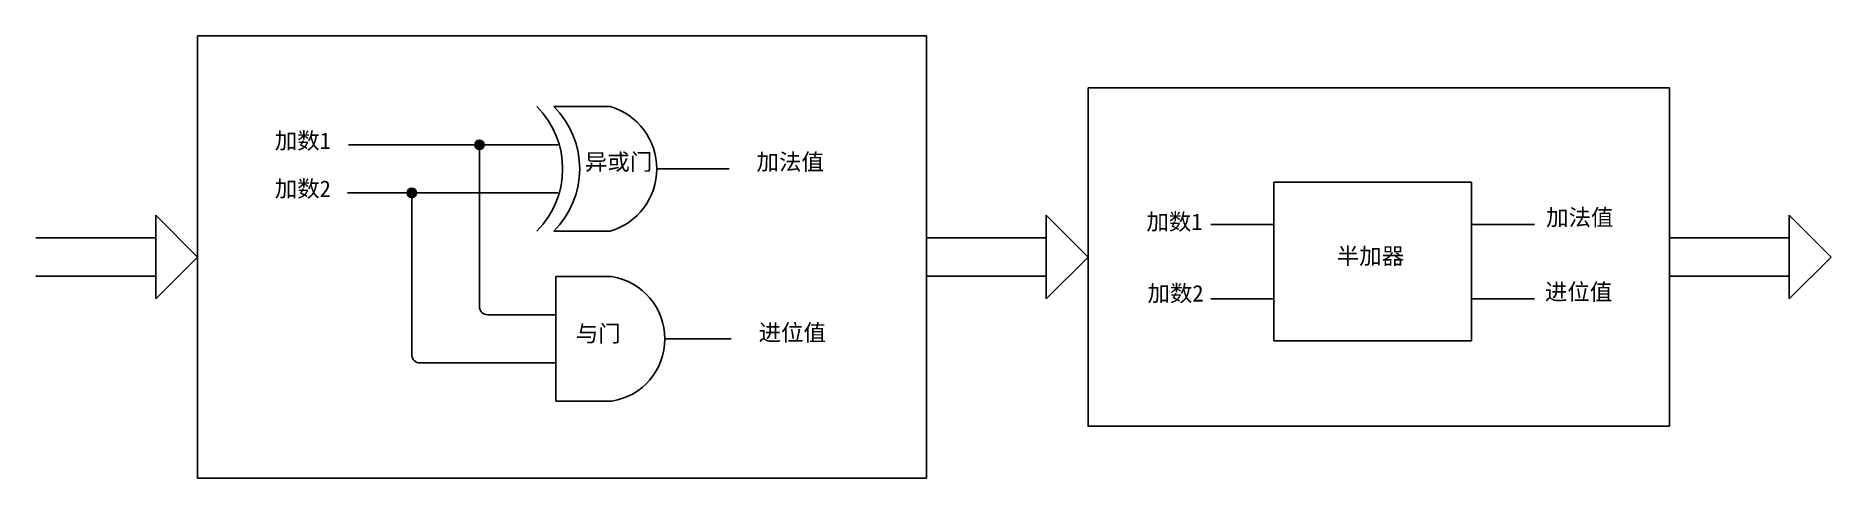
# Model space of a CAD drawing. Header units: inches. Extents: x -6 to 965, y -428 to -142.
# Drawn here: x 57.44 to 101.05, y -195.73 to -184.98 of the extents above; entities that cross this region are included whole.
import ezdxf

# ---------------------------------------------------------------- set-up
doc = ezdxf.new("R2010")
doc.units = ezdxf.units.IN
doc.header["$MEASUREMENT"] = 0
doc.styles.get("Standard").update_dxf_attribs({"font": 'arial.ttf'})

msp = doc.modelspace()

# ---------------------------------------------------------------- texts
at = {"color": 85, "true_color": 0x58ba48, "char_height": 0.4, "attachment_point": 1}
for s, insert in [('{\\fSimSun|b0|i0|c134|p2;加数1}', (63.239, -187.329)), ('{\\fSimSun|b0|i0|c134|p2;异或门}', (70.772, -187.844)), ('{\\fSimSun|b0|i0|c134|p2;加法值}', (74.944, -187.844)), ('{\\fSimSun|b0|i0|c134|p2;加数2}', (63.239, -188.496)), ('{\\fSimSun|b0|i0|c134|p2;加数1}', (84.414, -189.299)), ('{\\fSimSun|b0|i0|c134|p2;加法值}', (94.125, -189.194)), ('{\\fSimSun|b0|i0|c134|p2;半加器}', (89.04, -190.131)), ('{\\fSimSun|b0|i0|c134|p2;加数2}', (84.441, -191.039)), ('{\\fSimSun|b0|i0|c134|p2;进位值}', (94.097, -191.003)), ('{\\fSimSun|b0|i0|c134|p2;与门}', (70.554, -192.017)), ('{\\fSimSun|b0|i0|c134|p2;进位值}', (74.994, -191.994))]:
    msp.add_mtext_dynamic_manual_height_columns(s, width=3.83733, gutter_width=1, heights=[0], dxfattribs=dict(at, insert=insert))

# ---------------------------------------------------------------- hatches: boundary and pattern name
h = msp.add_hatch(color=256)
h.dxf.hatch_style = 1
h.paths.add_polyline_path([(68.099, -187.628), (68.325, -187.628, 1)])
h.paths.add_polyline_path([(68.212, -187.628), (68.099, -187.628, 0.414214), (68.212, -187.741)])
h.paths.add_polyline_path([(68.325, -187.628), (68.212, -187.628), (68.212, -187.741, 0.414214)])
h = msp.add_hatch(color=256)
h.dxf.hatch_style = 1
h.paths.add_polyline_path([(66.454, -188.8), (66.679, -188.8, 1)])
h.paths.add_polyline_path([(66.679, -188.8), (66.567, -188.8), (66.567, -188.913, 0.414214)])
h.paths.add_polyline_path([(66.567, -188.8), (66.454, -188.8, 0.414214), (66.567, -188.913)])

# ---------------------------------------------------------------- linework, layer by layer
for p, q in [((70.021, -186.7), (71.386, -186.7)), ((70.125, -187.628), (65.03, -187.628)), ((68.212, -187.628), (68.212, -191.561)), ((72.519, -188.214), (74.281, -188.214)), ((70.125, -188.8), (65.007, -188.8)), ((66.567, -188.8), (66.567, -192.733)), ((87.513, -189.564), (85.978, -189.564)), ((92.312, -189.564), (93.848, -189.564)), ((70.021, -189.728), (71.386, -189.728)), ((70.066, -190.834), (70.066, -193.861)), ((70.066, -190.834), (71.431, -190.834)), ((87.513, -191.372), (85.978, -191.372)), ((92.312, -191.372), (93.848, -191.372)), ((70.066, -191.761), (68.412, -191.761)), ((72.717, -192.347), (74.325, -192.347)), ((70.066, -192.933), (66.767, -192.933)), ((70.066, -193.861), (71.431, -193.861))]:
    msp.add_line(p, q)
at = {"color": 85, "true_color": 0x58ba48}
for p, q in [((61.364, -190.357), (60.347, -189.34)), ((60.347, -189.34), (60.347, -191.373)), ((82.999, -190.357), (81.983, -189.34)), ((81.983, -189.34), (81.983, -191.373)), ((101.05, -190.357), (100.033, -189.34)), ((100.033, -189.34), (100.033, -191.373)), ((57.436, -189.892), (60.347, -189.892)), ((79.071, -189.892), (81.983, -189.892)), ((97.122, -189.892), (100.033, -189.892)), ((61.364, -190.357), (60.347, -191.373)), ((82.999, -190.357), (81.983, -191.373)), ((101.05, -190.357), (100.033, -191.373)), ((57.436, -190.822), (60.347, -190.822)), ((79.071, -190.822), (81.983, -190.822)), ((97.122, -190.822), (100.033, -190.822))]:
    msp.add_line(p, q, dxfattribs=at)
for points in [[(61.364, -184.983), (79.071, -184.983), (79.071, -195.731), (61.364, -195.731)], [(82.999, -186.244), (97.122, -186.244), (97.122, -194.469), (82.999, -194.469)], [(87.513, -188.541), (92.312, -188.541), (92.312, -192.396), (87.513, -192.396)]]:
    msp.add_lwpolyline(points, close=True)
for centre in [(68.212, -187.628), (66.567, -188.8)]:
    msp.add_circle(centre, 0.113)
for centre, radius, start, end in [((68.092, -188.214), 2.141, 315.0048, 44.9952), ((68.507, -188.214), 2.141, 315.0048, 44.9952), ((70.942, -188.214), 1.578, 286.3554, 73.6446), ((71.183, -192.347), 1.534, 279.2862, 80.7138), ((68.412, -191.561), 0.2, 180, 270), ((66.767, -192.733), 0.2, 180, 270)]:
    msp.add_arc(centre, radius, start, end)

msp.set_redraw_order([(e.dxf.handle, doc.entitydb.next_handle()) for e in msp.query("TEXT MTEXT ATTDEF DIMENSION ARC_DIMENSION")])  # texts and dimensions are drawn at this point

doc.saveas('drawing.dxf')
